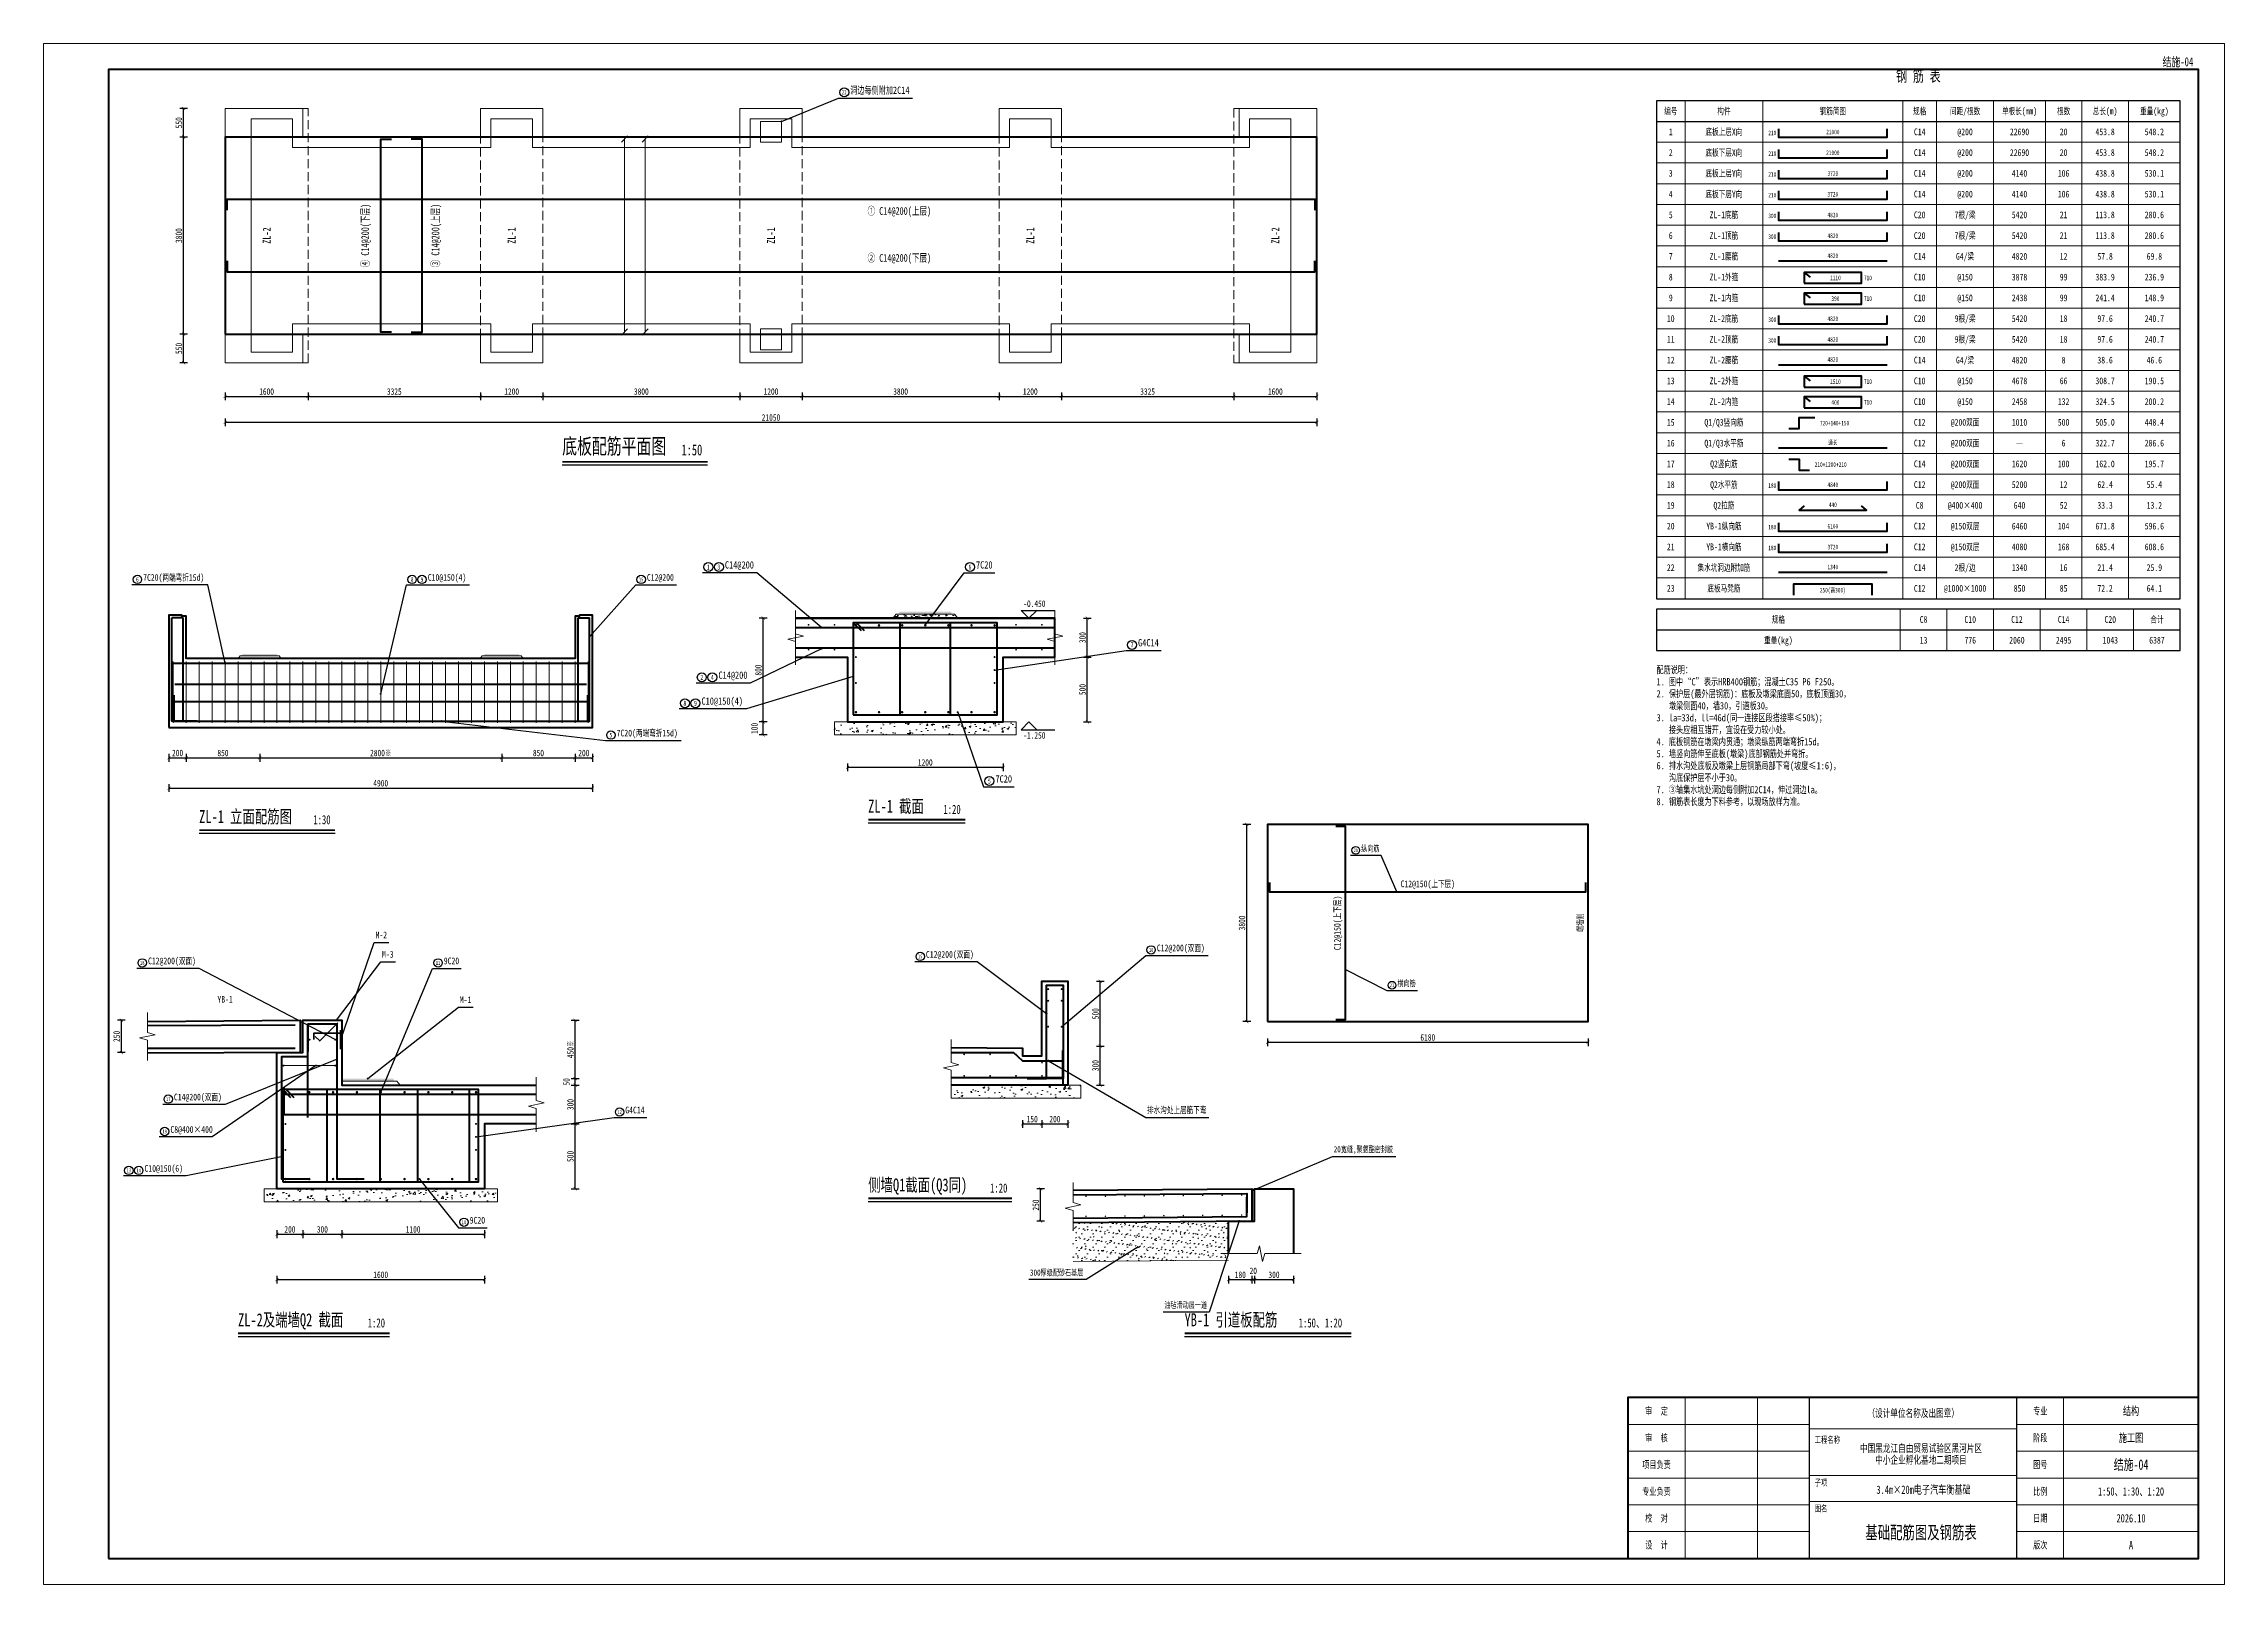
# Model space of a CAD drawing. Header units: millimetres. Extents: x 0 to 42050, y 0 to 29700.
import ezdxf
from ezdxf.enums import TextEntityAlignment as Align

# ---------------------------------------------------------------- set-up
doc = ezdxf.new("R2010")
doc.units = ezdxf.units.MM
doc.header["$LTSCALE"] = 50
doc.linetypes.add('DASH', pattern=[5, 3.5, -1.5])
for name, color, linetype, lineweight in [('S-CONC', 7, 'Continuous', 50), ('S-DIM', 3, 'Continuous', 13), ('S-FRAME', 7, 'Continuous', 90), ('S-HATCH', 8, 'Continuous', 13), ('S-HIDE', 8, 'DASH', 18), ('S-REBAR', 2, 'Continuous', 50), ('S-STEEL', 4, 'Continuous', 35), ('S-SYMB', 7, 'Continuous', 25), ('S-TABLE', 7, 'Continuous', 18), ('S-TEXT', 7, 'Continuous', 18), ('S-THIN', 7, 'Continuous', 18)]:
    doc.layers.add(name, color=color, linetype=linetype, lineweight=lineweight)
doc.styles.add('HZ', font='simfang.ttf', dxfattribs={"width": 0.7})
doc.dimstyles.new('ZJ', dxfattribs={"dimscale": 50, "dimtxt": 2.5, "dimasz": 1.2, "dimexe": 1.5, "dimexo": 1.5, "dimgap": 0.6, "dimtad": 1, "dimdec": 0, "dimtxsty": 'HZ', "dimblk": 'ARCHTICK', "dimcen": 2.5, "dimclrd": 3, "dimclre": 3, "dimclrt": 7, "dimazin": 3, "dimtfac": 1, "dimtmove": 2, "dimatfit": 3})

msp = doc.modelspace()

# ---------------------------------------------------------------- texts
at = {"layer": 'S-TEXT', "style": 'HZ', "width": 0.7}
for s, height, p in [('结施-04', 175, (41450, 29350)), ('210', 90, (33410, 27980)), ('210', 90, (33410, 27580)), ('210', 90, (33410, 27180)), ('210', 90, (33410, 26780)), ('300', 90, (33410, 26380)), ('300', 90, (33410, 25980)), ('300', 90, (33410, 24380)), ('300', 90, (33410, 23980)), ('180', 90, (33410, 21180)), ('180', 90, (33410, 20380)), ('180', 90, (33410, 19980))]:
    msp.add_text(s, height=height, dxfattribs=at).set_placement(p, align=Align.MIDDLE_RIGHT)
for s, height, p in [('钢 筋 表', 225, (36150, 28900)), ('21000', 90, (34500, 27925)), ('21000', 90, (34500, 27525)), ('3720', 90, (34500, 27125)), ('3720', 90, (34500, 26725)), ('4820', 90, (34500, 26325)), ('② C14@200(下层)', 150, (16500, 25450)), ('4820', 90, (34500, 25925)), ('4820', 90, (34500, 25540)), ('4820', 90, (34500, 24325)), ('4820', 90, (34500, 23925)), ('4820', 90, (34500, 23540)), ('通长', 90, (34500, 21940)), ('4840', 90, (34500, 21125)), ('440', 90, (34500, 20740)), ('6100', 90, (34500, 20325)), ('3720', 90, (34500, 19925)), ('1340', 90, (34500, 19540)), ('C12@150(上下层)', 130, (26690, 13400)), ('YB-1', 130, (3500, 11175))]:
    msp.add_text(s, height=height, dxfattribs=at).set_placement(p, align=Align.BOTTOM_CENTER)
for s, height, p in [('22', 81.2, (15436.8, 28760)), ('编号', 130, (31375, 28400)), ('构件', 130, (32400, 28400)), ('钢筋简图', 130, (34500, 28400)), ('规格', 130, (36175, 28400)), ('间距/根数', 130, (37050, 28400)), ('单根长(mm)', 130, (38100, 28400)), ('根数', 130, (38950, 28400)), ('总长(m)', 130, (39750, 28400)), ('重量(kg)', 130, (40700, 28400)), ('1', 130, (31375, 28000)), ('底板上层X向', 130, (32400, 28000)), ('C14', 130, (36175, 28000)), ('@200', 130, (37050, 28000)), ('22690', 130, (38100, 28000)), ('20', 130, (38950, 28000)), ('453.8', 130, (39750, 28000)), ('548.2', 130, (40700, 28000)), ('2', 130, (31375, 27600)), ('底板下层X向', 130, (32400, 27600)), ('C14', 130, (36175, 27600)), ('@200', 130, (37050, 27600)), ('22690', 130, (38100, 27600)), ('20', 130, (38950, 27600)), ('453.8', 130, (39750, 27600)), ('548.2', 130, (40700, 27600)), ('3', 130, (31375, 27200)), ('底板上层Y向', 130, (32400, 27200)), ('C14', 130, (36175, 27200)), ('@200', 130, (37050, 27200)), ('4140', 130, (38100, 27200)), ('106', 130, (38950, 27200)), ('438.8', 130, (39750, 27200)), ('530.1', 130, (40700, 27200)), ('4', 130, (31375, 26800)), ('底板下层Y向', 130, (32400, 26800)), ('C14', 130, (36175, 26800)), ('@200', 130, (37050, 26800)), ('4140', 130, (38100, 26800)), ('106', 130, (38950, 26800)), ('438.8', 130, (39750, 26800)), ('530.1', 130, (40700, 26800)), ('5', 130, (31375, 26400)), ('ZL-1底筋', 130, (32400, 26400)), ('ZL-1顶筋', 130, (32400, 26000)), ('C20', 130, (36175, 26400)), ('7根/梁', 130, (37050, 26400)), ('7根/梁', 130, (37050, 26000)), ('5420', 130, (38100, 26400)), ('21', 130, (38950, 26400)), ('113.8', 130, (39750, 26400)), ('280.6', 130, (40700, 26400)), ('6', 130, (31375, 26000)), ('7', 130, (31375, 25600)), ('ZL-1腰筋', 130, (32400, 25600)), ('C20', 130, (36175, 26000)), ('C14', 130, (36175, 25600)), ('G4/梁', 130, (37050, 25600)), ('4820', 130, (38100, 25600)), ('5420', 130, (38100, 26000)), ('21', 130, (38950, 26000)), ('12', 130, (38950, 25600)), ('113.8', 130, (39750, 26000)), ('57.8', 130, (39750, 25600)), ('280.6', 130, (40700, 26000)), ('69.8', 130, (40700, 25600)), ('8', 130, (31375, 25200)), ('ZL-1外箍', 130, (32400, 25200)), ('C10', 130, (36175, 25200)), ('@150', 130, (37050, 25200)), ('3878', 130, (38100, 25200)), ('99', 130, (38950, 25200)), ('383.9', 130, (39750, 25200)), ('236.9', 130, (40700, 25200)), ('9', 130, (31375, 24800)), ('ZL-1内箍', 130, (32400, 24800)), ('1110', 90, (34550, 25185)), ('390', 90, (34550, 24785)), ('C10', 130, (36175, 24800)), ('@150', 130, (37050, 24800)), ('2438', 130, (38100, 24800)), ('99', 130, (38950, 24800)), ('241.4', 130, (39750, 24800)), ('148.9', 130, (40700, 24800)), ('10', 130, (31375, 24400)), ('ZL-2底筋', 130, (32400, 24400)), ('C20', 130, (36175, 24400)), ('9根/梁', 130, (37050, 24400)), ('5420', 130, (38100, 24400)), ('18', 130, (38950, 24400)), ('97.6', 130, (39750, 24400)), ('240.7', 130, (40700, 24400)), ('11', 130, (31375, 24000)), ('ZL-2顶筋', 130, (32400, 24000)), ('C20', 130, (36175, 24000)), ('9根/梁', 130, (37050, 24000)), ('5420', 130, (38100, 24000)), ('18', 130, (38950, 24000)), ('97.6', 130, (39750, 24000)), ('240.7', 130, (40700, 24000)), ('12', 130, (31375, 23600)), ('ZL-2腰筋', 130, (32400, 23600)), ('C14', 130, (36175, 23600)), ('G4/梁', 130, (37050, 23600)), ('4820', 130, (38100, 23600)), ('8', 130, (38950, 23600)), ('38.6', 130, (39750, 23600)), ('46.6', 130, (40700, 23600)), ('13', 130, (31375, 23200)), ('ZL-2外箍', 130, (32400, 23200)), ('1510', 90, (34550, 23185)), ('C10', 130, (36175, 23200)), ('@150', 130, (37050, 23200)), ('4678', 130, (38100, 23200)), ('66', 130, (38950, 23200)), ('308.7', 130, (39750, 23200)), ('190.5', 130, (40700, 23200)), ('14', 130, (31375, 22800)), ('ZL-2内箍', 130, (32400, 22800)), ('400', 90, (34550, 22785)), ('C10', 130, (36175, 22800)), ('@150', 130, (37050, 22800)), ('2458', 130, (38100, 22800)), ('132', 130, (38950, 22800)), ('324.5', 130, (39750, 22800)), ('200.2', 130, (40700, 22800)), ('15', 130, (31375, 22400)), ('Q1/Q3竖向筋', 130, (32400, 22400)), ('C12', 130, (36175, 22400)), ('@200双面', 130, (37050, 22400)), ('1010', 130, (38100, 22400)), ('500', 130, (38950, 22400)), ('505.0', 130, (39750, 22400)), ('448.4', 130, (40700, 22400)), ('16', 130, (31375, 22000)), ('Q1/Q3水平筋', 130, (32400, 22000)), ('C12', 130, (36175, 22000)), ('@200双面', 130, (37050, 22000)), ('—', 130, (38100, 22000)), ('6', 130, (38950, 22000)), ('322.7', 130, (39750, 22000)), ('286.6', 130, (40700, 22000)), ('17', 130, (31375, 21600)), ('Q2竖向筋', 130, (32400, 21600)), ('C14', 130, (36175, 21600)), ('@200双面', 130, (37050, 21600)), ('1620', 130, (38100, 21600)), ('100', 130, (38950, 21600)), ('162.0', 130, (39750, 21600)), ('195.7', 130, (40700, 21600)), ('18', 130, (31375, 21200)), ('Q2水平筋', 130, (32400, 21200)), ('C12', 130, (36175, 21200)), ('@200双面', 130, (37050, 21200)), ('5200', 130, (38100, 21200)), ('12', 130, (38950, 21200)), ('62.4', 130, (39750, 21200)), ('55.4', 130, (40700, 21200)), ('19', 130, (31375, 20800)), ('Q2拉筋', 130, (32400, 20800)), ('C8', 130, (36175, 20800)), ('@400×400', 130, (37050, 20800)), ('640', 130, (38100, 20800)), ('52', 130, (38950, 20800)), ('33.3', 130, (39750, 20800)), ('13.2', 130, (40700, 20800)), ('20', 130, (31375, 20400)), ('YB-1纵向筋', 130, (32400, 20400)), ('C12', 130, (36175, 20400)), ('@150双层', 130, (37050, 20400)), ('6460', 130, (38100, 20400)), ('104', 130, (38950, 20400)), ('671.8', 130, (39750, 20400)), ('596.6', 130, (40700, 20400)), ('21', 130, (31375, 20000)), ('YB-1横向筋', 130, (32400, 20000)), ('C12', 130, (36175, 20000)), ('@150双层', 130, (37050, 20000)), ('4080', 130, (38100, 20000)), ('168', 130, (38950, 20000)), ('685.4', 130, (39750, 20000)), ('608.6', 130, (40700, 20000)), ('6', 91, (1809.1, 19371.7)), ('8', 91, (7105.6, 19371.7)), ('9', 91, (7296.8, 19371.7)), ('15', 75.4, (11522.3, 19371.7)), ('1', 98, (12816.6, 19610)), ('3', 98, (13020.2, 19610)), ('6', 98, (17861.8, 19610)), ('22', 130, (31375, 19600)), ('集水坑洞边附加筋', 130, (32400, 19600)), ('C14', 130, (36175, 19600)), ('2根/边', 130, (37050, 19600)), ('1340', 130, (38100, 19600)), ('16', 130, (38950, 19600)), ('21.4', 130, (39750, 19600)), ('25.9', 130, (40700, 19600)), ('23', 130, (31375, 19200)), ('底板马凳筋', 130, (32400, 19200)), ('250(高300)', 90, (34500, 19165)), ('C12', 130, (36175, 19200)), ('@1000×1000', 130, (37050, 19200)), ('850', 130, (38100, 19200)), ('85', 130, (38950, 19200)), ('72.2', 130, (39750, 19200)), ('64.1', 130, (40700, 19200)), ('规格', 130, (33450, 18600)), ('C8', 130, (36250, 18600)), ('C10', 130, (37150, 18600)), ('C12', 130, (38050, 18600)), ('C14', 130, (38950, 18600)), ('C20', 130, (39850, 18600)), ('合计', 130, (40750, 18600)), ('7', 98, (20986.8, 18110)), ('重量(kg)', 130, (33450, 18200)), ('13', 130, (36250, 18200)), ('776', 130, (37150, 18200)), ('2060', 130, (38050, 18200)), ('2495', 130, (38950, 18200)), ('1043', 130, (39850, 18200)), ('6387', 130, (40750, 18200)), ('2', 98, (12691.6, 17485)), ('4', 98, (12895.2, 17485)), ('8', 98, (12364.6, 16985)), ('9', 98, (12568.2, 16985)), ('5', 91, (10938.9, 16371.7)), ('5', 98, (18236.8, 15485)), ('20', 69.6, (25300.6, 14150)), ('16', 75.4, (21355.6, 12230)), ('18', 75.4, (1902.4, 11980)), ('11', 75.4, (7605.6, 11980)), ('15', 75.4, (16902.4, 12105)), ('21', 69.6, (25999.4, 11550)), ('17', 75.4, (2402.4, 9355)), ('12', 75.4, (11105.6, 9105)), ('19', 75.4, (2334.4, 8730)), ('13', 75.4, (1643.2, 7980)), ('14', 75.4, (1834.4, 7980)), ('10', 75.4, (8105.6, 6980)), ('审  定', 140, (31100, 3341.7)), ('（设计单位名称及出图章）', 150, (36050, 3300)), ('专业', 140, (38500, 3341.7)), ('结构', 160, (40250, 3341.7)), ('审  核', 140, (31100, 2825)), ('中国黑龙江自由贸易试验区黑河片区', 150, (36200, 2625)), ('阶段', 140, (38500, 2825)), ('施工图', 160, (40250, 2825)), ('项目负责', 140, (31100, 2308.3)), ('中小企业孵化基地二期项目', 150, (36200, 2400)), ('图号', 140, (38500, 2308.3)), ('结施-04', 200, (40250, 2308.3)), ('专业负责', 140, (31100, 1791.7)), ('3.4m×20m电子汽车衡基础', 160, (36250, 1825)), ('比例', 140, (38500, 1791.7)), ('1:50、1:30、1:20', 160, (40250, 1791.7)), ('校  对', 140, (31100, 1275)), ('日期', 140, (38500, 1275)), ('2026.10', 160, (40250, 1275)), ('设  计', 140, (31100, 758.3)), ('基础配筋图及钢筋表', 250, (36200, 1000)), ('版次', 140, (38500, 758.3)), ('A', 160, (40250, 758.3))]:
    msp.add_text(s, height=height, dxfattribs=at).set_placement(p, align=Align.MIDDLE_CENTER)
for s, height, p in [('洞边每侧附加2C14', 140, (15553.6, 28690)), ('底板配筋平面图', 300, (10000, 21700)), ('1:50', 210, (12300, 21700)), ('7C20(两端弯折15d)', 130, (1919.7, 19306.7)), ('C10@150(4)', 130, (7407.4, 19306.7)), ('C12@200', 130, (11632.9, 19306.7)), ('C14@200', 140, (13137, 19540)), ('7C20', 140, (17978.6, 19540)), ('-0.450', 125, (18890, 18805)), ('G4C14', 140, (21103.6, 18040)), ('C14@200', 140, (13012, 17415)), ('C10@150(4)', 140, (12685, 16915)), ('7C20(两端弯折15d)', 130, (11049.5, 16306.7)), ('-1.250', 125, (18890, 16266.2)), ('7C20', 140, (18353.6, 15415)), ('ZL-1 截面', 250, (15900, 14800)), ('ZL-1 立面配筋图', 250, (3000, 14600)), ('1:30', 175, (5200, 14600)), ('1:20', 175, (17350, 14800)), ('纵向筋', 120, (25405, 14090)), ('M-2', 130, (6400, 12415)), ('M-3', 130, (6525, 12040)), ('C12@200(双面)', 130, (17013, 12040)), ('C12@200(双面)', 130, (21466.2, 12165)), ('C12@200(双面)', 130, (2013, 11915)), ('9C20', 130, (7716.2, 11915)), ('横向筋', 120, (26103.8, 11490)), ('M-1', 130, (8025, 11165)), ('C14@200(双面)', 130, (2513, 9290)), ('C8@400×400', 130, (2445, 8665)), ('G4C14', 130, (11216.2, 9040)), ('排水沟处上层筋下弯', 130, (21275, 9040)), ('20宽缝,聚氨酯密封胶', 120, (24875, 8290)), ('C10@150(6)', 130, (1945, 7915)), ('侧墙Q1截面(Q3同)', 250, (15900, 7500)), ('1:20', 175, (18250, 7500)), ('9C20', 130, (8216.2, 6915)), ('300厚级配砂石基层', 120, (19019, 5915)), ('ZL-2及端墙Q2 截面', 250, (3750, 4900)), ('1:20', 175, (6250, 4900)), ('油毡滑动层一道', 120, (21610, 5290)), ('YB-1 引道板配筋', 250, (22000, 4900)), ('1:50、1:20', 175, (24200, 4900))]:
    msp.add_text(s, height=height, dxfattribs=at).set_placement(p, align=Align.BOTTOM_LEFT)
for s, height, p in [('④ C14@200(下层)', 150, (6320, 26000)), ('C12@150(上下层)', 130, (25050, 12750))]:
    msp.add_text(s, height=height, rotation=90, dxfattribs=at).set_placement(p, align=Align.BOTTOM_CENTER)
msp.add_text('③ C14@200(上层)', height=150, rotation=90, dxfattribs=at).set_placement((7480, 26000), align=Align.TOP_CENTER)
msp.add_text('① C14@200(上层)', height=150, dxfattribs=at).set_placement((16500, 26550), align=Align.TOP_CENTER)
for s, height, p in [('ZL-2', 150, (4300, 26000)), ('ZL-1', 150, (9025, 26000)), ('ZL-1', 150, (14025, 26000)), ('ZL-1', 150, (19025, 26000)), ('ZL-2', 150, (23750, 26000)), ('端墙侧', 120, (29630, 12750))]:
    msp.add_text(s, height=height, rotation=90, dxfattribs=at).set_placement(p, align=Align.MIDDLE_CENTER)
for s, p in [('710', (35100, 25185)), ('710', (35100, 24785)), ('710', (35100, 23185)), ('710', (35100, 22785)), ('720+140+150', (34250, 22385)), ('210+1200+210', (34150, 21585))]:
    msp.add_text(s, height=90, dxfattribs=at).set_placement(p, align=Align.MIDDLE_LEFT)
for s, height, p in [('配筋说明：', 140, (31100, 17700)), ('2. 保护层(最外层钢筋)：底板及墩梁底面50，底板顶面30，', 140, (31100, 17238)), ('1. 图中“C”表示HRB400钢筋；混凝土C35 P6 F250。', 140, (31100, 17469)), ('   墩梁侧面40，墙30，引道板30。', 140, (31100, 17007)), ('3. la=33d，ll=46d(同一连接区段搭接率≤50%)；', 140, (31100, 16776)), ('   接头应相互错开，宜设在受力较小处。', 140, (31100, 16545)), ('4. 底板钢筋在墩梁内贯通；墩梁纵筋两端弯折15d。', 140, (31100, 16314)), ('5. 墙竖向筋伸至底板(墩梁)底部钢筋处并弯折。', 140, (31100, 16083)), ('6. 排水沟处底板及墩梁上层钢筋局部下弯(坡度≤1:6)，', 140, (31100, 15852)), ('   沟底保护层不小于30。', 140, (31100, 15621)), ('8. 钢筋表长度为下料参考，以现场放样为准。', 140, (31100, 15159)), ('7. ③轴集水坑处洞边每侧附加2C14，伸过洞边la。', 140, (31100, 15390)), ('工程名称', 125, (34150, 2850)), ('子项', 125, (34150, 2025)), ('图名', 125, (34150, 1525))]:
    msp.add_text(s, height=height, dxfattribs=at).set_placement(p, align=Align.TOP_LEFT)

# ---------------------------------------------------------------- blocks, each defined once
blk = doc.blocks.new('_ARCHTICK')
at = {"color": 0, "linetype": 'BYBLOCK', "const_width": 0.15}
blk.add_lwpolyline([(-0.5, -0.5), (0.5, 0.5)], dxfattribs=at)

# ---------------------------------------------------------------- dimensions: what is measured, and where the dimension line sits
at = {"layer": 'S-DIM'}
for base, p1, p2 in [((2700, 27900), (2850, 27900), (2850, 28450)), ((2700, 24100), (2850, 24100), (2850, 27900)), ((2700, 23550), (2850, 23550), (2850, 24100)), ((23200, 10850), (23350, 10850), (23350, 14650))]:
    msp.add_linear_dim(base=base, p1=p1, p2=p2, angle=90, dimstyle='ZJ', dxfattribs=at).render()
for base, p1, p2 in [((3500, 22900), (3500, 23050), (5100, 23050)), ((5100, 22900), (5100, 23050), (8425, 23050)), ((8425, 22900), (8425, 23050), (9625, 23050)), ((9625, 22900), (9625, 23050), (13425, 23050)), ((13425, 22900), (13425, 23050), (14625, 23050)), ((14625, 22900), (14625, 23050), (18425, 23050)), ((18425, 22900), (18425, 23050), (19625, 23050)), ((19625, 22900), (19625, 23050), (22950, 23050)), ((22950, 22900), (22950, 23050), (24550, 23050)), ((3500, 22400), (3500, 22550), (24550, 22550)), ((23600, 10450), (23600, 10600), (29780, 10600))]:
    msp.add_linear_dim(base=base, p1=p1, p2=p2, dimstyle='ZJ', dxfattribs=at).render()
for base, p1, p2 in [((13875, 16625), (14025, 16625), (14025, 18625)), ((20125, 17875), (19975, 17875), (19975, 18625)), ((20125, 16625), (19975, 16625), (19975, 17875)), ((13875, 16375), (14025, 16375), (14025, 16625)), ((20375, 10375), (20225, 10375), (20225, 11625)), ((1500, 10250), (1650, 10250), (1650, 10875)), ((20375, 9625), (20225, 9625), (20225, 10375)), ((10250, 9625), (10100, 9625), (10100, 9750)), ((10250, 8875), (10100, 8875), (10100, 9625)), ((10250, 7625), (10100, 7625), (10100, 8875))]:
    msp.add_linear_dim(base=base, p1=p1, p2=p2, angle=90, dimstyle='ZJ', override={"dimlfac": 0.4}, dxfattribs=at).render()
for base, p1, p2, override in [((2416.7, 15933.3), (2416.7, 16083.3), (2750, 16083.3), {"dimlfac": 0.6}), ((2750, 15933.3), (2750, 16083.3), (4166.7, 16083.3), {"dimlfac": 0.6}), ((8833.3, 15933.3), (8833.3, 16083.3), (10250, 16083.3), {"dimlfac": 0.6}), ((10250, 15933.3), (10250, 16083.3), (10583.3, 16083.3), {"dimlfac": 0.6}), ((2416.7, 15350), (2416.7, 15500), (10583.3, 15500), {"dimlfac": 0.6}), ((18875, 8875), (18875, 9025), (19250, 9025), {"dimlfac": 0.4}), ((19250, 8875), (19250, 9025), (19750, 9025), {"dimlfac": 0.4}), ((4500, 6750), (4500, 6900), (5000, 6900), {"dimlfac": 0.4}), ((5000, 6750), (5000, 6900), (5750, 6900), {"dimlfac": 0.4}), ((5750, 6750), (5750, 6900), (8500, 6900), {"dimlfac": 0.4}), ((4500, 5875), (4500, 6025), (8500, 6025), {"dimlfac": 0.4})]:
    msp.add_linear_dim(base=base, p1=p1, p2=p2, dimstyle='ZJ', override=override, dxfattribs=at).render()
for base, p1, p2, text, override in [((4166.7, 15933.3), (4166.7, 16083.3), (8833.3, 16083.3), '2800※', {"dimlfac": 0.6}), ((15500, 15750), (15500, 15900), (18500, 15900), '1200', {"dimlfac": 0.4}), ((22850, 5875), (22850, 6025), (23300, 6025), '180', {"dimlfac": 0.4}), ((23300, 5875), (23300, 6025), (23350, 6025), '20', {"dimlfac": 0.4}), ((23350, 5875), (23350, 6025), (24100, 6025), '300', {"dimlfac": 0.4})]:
    msp.add_linear_dim(base=base, p1=p1, p2=p2, text=text, dimstyle='ZJ', override=override, dxfattribs=at).render()
for base, p1, p2, text in [((10250, 9750), (10100, 9750), (10100, 10875), '450※'), ((19225, 7000), (19375, 7000), (19375, 7625), '250')]:
    msp.add_linear_dim(base=base, p1=p1, p2=p2, angle=90, text=text, dimstyle='ZJ', override={"dimlfac": 0.4}, dxfattribs=at).render()

# ---------------------------------------------------------------- hatches: boundary and pattern name
at = {"layer": 'S-HATCH'}
h = msp.add_hatch(dxfattribs=at)
h.set_pattern_fill('AR-SAND', color=256, scale=2)
h.paths.add_polyline_path([(16375, 18625), (17625, 18625), (17562.5, 18700), (16437.5, 18700)])
h = msp.add_hatch(dxfattribs=at)
h.set_pattern_fill('AR-CONC', color=256, scale=2)
h.paths.add_polyline_path([(15250, 16375), (18750, 16375), (18750, 16625), (15250, 16625)])
h = msp.add_hatch(dxfattribs=at)
h.set_pattern_fill('AR-CONC', color=256, scale=2)
h.paths.add_polyline_path([(17500, 9375), (20000, 9375), (20000, 9625), (17500, 9625)])
h = msp.add_hatch(dxfattribs=at)
h.set_pattern_fill('AR-CONC', color=256, scale=2)
h.paths.add_polyline_path([(4250, 7375), (8750, 7375), (8750, 7625), (4250, 7625)])
h = msp.add_hatch(dxfattribs=at)
h.set_pattern_fill('ZJ-GRAVEL', color=256, scale=50)
h.set_pattern_definition([(0, (0, 0), (110, 130), [0, -220]), (0, (55, 65), (110, 130), [0, -220]), (35, (30, 20), (145, 170), [27.5, -250]), (125, (115, 105), (155, 185), [22.5, -300])])
h.paths.add_polyline_path([(19850, 6222.1), (22850, 6250), (22850, 7000), (19850, 6972.1)])
at = {"layer": 'S-REBAR'}
h = msp.add_hatch(color=256, dxfattribs=at)
h.dxf.hatch_style = 1
edge = h.paths.add_edge_path()
edge.add_arc((14750, 18497.5), 17.5, 0, 360)
h = msp.add_hatch(color=256, dxfattribs=at)
h.dxf.hatch_style = 1
edge = h.paths.add_edge_path()
edge.add_arc((15250, 18497.5), 17.5, 0, 360)
h = msp.add_hatch(color=256, dxfattribs=at)
h.dxf.hatch_style = 1
edge = h.paths.add_edge_path()
edge.add_arc((15662.5, 18487.5), 25, 0, 360)
h = msp.add_hatch(color=256, dxfattribs=at)
h.dxf.hatch_style = 1
edge = h.paths.add_edge_path()
edge.add_arc((16108.3, 18487.5), 25, 0, 360)
h = msp.add_hatch(color=256, dxfattribs=at)
h.dxf.hatch_style = 1
edge = h.paths.add_edge_path()
edge.add_arc((16554.2, 18487.5), 25, 0, 360)
h = msp.add_hatch(color=256, dxfattribs=at)
h.dxf.hatch_style = 1
edge = h.paths.add_edge_path()
edge.add_arc((17000, 18487.5), 25, 0, 360)
h = msp.add_hatch(color=256, dxfattribs=at)
h.dxf.hatch_style = 1
edge = h.paths.add_edge_path()
edge.add_arc((17445.8, 18487.5), 25, 0, 360)
h = msp.add_hatch(color=256, dxfattribs=at)
h.dxf.hatch_style = 1
edge = h.paths.add_edge_path()
edge.add_arc((17891.7, 18487.5), 25, 0, 360)
h = msp.add_hatch(color=256, dxfattribs=at)
h.dxf.hatch_style = 1
edge = h.paths.add_edge_path()
edge.add_arc((18337.5, 18487.5), 25, 0, 360)
h = msp.add_hatch(color=256, dxfattribs=at)
h.dxf.hatch_style = 1
edge = h.paths.add_edge_path()
edge.add_arc((18750, 18497.5), 17.5, 0, 360)
h = msp.add_hatch(color=256, dxfattribs=at)
h.dxf.hatch_style = 1
edge = h.paths.add_edge_path()
edge.add_arc((19250, 18497.5), 17.5, 0, 360)
h = msp.add_hatch(color=256, dxfattribs=at)
h.dxf.hatch_style = 1
edge = h.paths.add_edge_path()
edge.add_arc((14750, 18017.5), 17.5, 0, 360)
h = msp.add_hatch(color=256, dxfattribs=at)
h.dxf.hatch_style = 1
edge = h.paths.add_edge_path()
edge.add_arc((15250, 18017.5), 17.5, 0, 360)
h = msp.add_hatch(color=256, dxfattribs=at)
h.dxf.hatch_style = 1
edge = h.paths.add_edge_path()
edge.add_arc((15662.5, 17875), 20, 0, 360)
h = msp.add_hatch(color=256, dxfattribs=at)
h.dxf.hatch_style = 1
edge = h.paths.add_edge_path()
edge.add_arc((18337.5, 17875), 20, 0, 360)
h = msp.add_hatch(color=256, dxfattribs=at)
h.dxf.hatch_style = 1
edge = h.paths.add_edge_path()
edge.add_arc((18750, 18017.5), 17.5, 0, 360)
h = msp.add_hatch(color=256, dxfattribs=at)
h.dxf.hatch_style = 1
edge = h.paths.add_edge_path()
edge.add_arc((19250, 18017.5), 17.5, 0, 360)
h = msp.add_hatch(color=256, dxfattribs=at)
h.dxf.hatch_style = 1
edge = h.paths.add_edge_path()
edge.add_arc((15662.5, 17375), 20, 0, 360)
h = msp.add_hatch(color=256, dxfattribs=at)
h.dxf.hatch_style = 1
edge = h.paths.add_edge_path()
edge.add_arc((18337.5, 17375), 20, 0, 360)
h = msp.add_hatch(color=256, dxfattribs=at)
h.dxf.hatch_style = 1
edge = h.paths.add_edge_path()
edge.add_arc((15662.5, 16812.5), 25, 0, 360)
h = msp.add_hatch(color=256, dxfattribs=at)
h.dxf.hatch_style = 1
edge = h.paths.add_edge_path()
edge.add_arc((16108.3, 16812.5), 25, 0, 360)
h = msp.add_hatch(color=256, dxfattribs=at)
h.dxf.hatch_style = 1
edge = h.paths.add_edge_path()
edge.add_arc((16554.2, 16812.5), 25, 0, 360)
h = msp.add_hatch(color=256, dxfattribs=at)
h.dxf.hatch_style = 1
edge = h.paths.add_edge_path()
edge.add_arc((17000, 16812.5), 25, 0, 360)
h = msp.add_hatch(color=256, dxfattribs=at)
h.dxf.hatch_style = 1
edge = h.paths.add_edge_path()
edge.add_arc((17445.8, 16812.5), 25, 0, 360)
h = msp.add_hatch(color=256, dxfattribs=at)
h.dxf.hatch_style = 1
edge = h.paths.add_edge_path()
edge.add_arc((17891.7, 16812.5), 25, 0, 360)
h = msp.add_hatch(color=256, dxfattribs=at)
h.dxf.hatch_style = 1
edge = h.paths.add_edge_path()
edge.add_arc((18337.5, 16812.5), 25, 0, 360)
h = msp.add_hatch(color=256, dxfattribs=at)
h.dxf.hatch_style = 1
edge = h.paths.add_edge_path()
edge.add_arc((19370, 11475), 20, 0, 360)
h = msp.add_hatch(color=256, dxfattribs=at)
h.dxf.hatch_style = 1
edge = h.paths.add_edge_path()
edge.add_arc((19630, 11475), 20, 0, 360)
h = msp.add_hatch(color=256, dxfattribs=at)
h.dxf.hatch_style = 1
edge = h.paths.add_edge_path()
edge.add_arc((19370, 11250), 20, 0, 360)
h = msp.add_hatch(color=256, dxfattribs=at)
h.dxf.hatch_style = 1
edge = h.paths.add_edge_path()
edge.add_arc((19630, 11250), 20, 0, 360)
h = msp.add_hatch(color=256, dxfattribs=at)
h.dxf.hatch_style = 1
edge = h.paths.add_edge_path()
edge.add_arc((5127.5, 10500), 20, 0, 360)
h = msp.add_hatch(color=256, dxfattribs=at)
h.dxf.hatch_style = 1
edge = h.paths.add_edge_path()
edge.add_arc((5622.5, 10500), 20, 0, 360)
h = msp.add_hatch(color=256, dxfattribs=at)
h.dxf.hatch_style = 1
edge = h.paths.add_edge_path()
edge.add_arc((19370, 10750), 20, 0, 360)
h = msp.add_hatch(color=256, dxfattribs=at)
h.dxf.hatch_style = 1
edge = h.paths.add_edge_path()
edge.add_arc((19630, 10750), 20, 0, 360)
h = msp.add_hatch(color=256, dxfattribs=at)
h.dxf.hatch_style = 1
edge = h.paths.add_edge_path()
edge.add_arc((17750, 10216.2), 17.5, 0, 360)
h = msp.add_hatch(color=256, dxfattribs=at)
h.dxf.hatch_style = 1
edge = h.paths.add_edge_path()
edge.add_arc((18250, 10216.2), 17.5, 0, 360)
h = msp.add_hatch(color=256, dxfattribs=at)
h.dxf.hatch_style = 1
edge = h.paths.add_edge_path()
edge.add_arc((18750, 10216.2), 17.5, 0, 360)
h = msp.add_hatch(color=256, dxfattribs=at)
h.dxf.hatch_style = 1
edge = h.paths.add_edge_path()
edge.add_arc((4627.5, 10000), 20, 0, 360)
h = msp.add_hatch(color=256, dxfattribs=at)
h.dxf.hatch_style = 1
edge = h.paths.add_edge_path()
edge.add_arc((5622.5, 10000), 20, 0, 360)
h = msp.add_hatch(color=256, dxfattribs=at)
h.dxf.hatch_style = 1
edge = h.paths.add_edge_path()
edge.add_arc((17750, 9802.5), 17.5, 0, 360)
h = msp.add_hatch(color=256, dxfattribs=at)
h.dxf.hatch_style = 1
edge = h.paths.add_edge_path()
edge.add_arc((18250, 9802.5), 17.5, 0, 360)
h = msp.add_hatch(color=256, dxfattribs=at)
h.dxf.hatch_style = 1
edge = h.paths.add_edge_path()
edge.add_arc((18750, 9802.5), 17.5, 0, 360)
h = msp.add_hatch(color=256, dxfattribs=at)
h.dxf.hatch_style = 1
edge = h.paths.add_edge_path()
edge.add_arc((19250, 10060), 17.5, 0, 360)
h = msp.add_hatch(color=256, dxfattribs=at)
h.dxf.hatch_style = 1
edge = h.paths.add_edge_path()
edge.add_arc((19250, 9802.5), 17.5, 0, 360)
h = msp.add_hatch(color=256, dxfattribs=at)
h.dxf.hatch_style = 1
edge = h.paths.add_edge_path()
edge.add_arc((4662.5, 9487.5), 25, 0, 360)
h = msp.add_hatch(color=256, dxfattribs=at)
h.dxf.hatch_style = 1
edge = h.paths.add_edge_path()
edge.add_arc((5121.9, 9487.5), 25, 0, 360)
h = msp.add_hatch(color=256, dxfattribs=at)
h.dxf.hatch_style = 1
edge = h.paths.add_edge_path()
edge.add_arc((5581.2, 9487.5), 25, 0, 360)
h = msp.add_hatch(color=256, dxfattribs=at)
h.dxf.hatch_style = 1
edge = h.paths.add_edge_path()
edge.add_arc((6040.6, 9487.5), 25, 0, 360)
h = msp.add_hatch(color=256, dxfattribs=at)
h.dxf.hatch_style = 1
edge = h.paths.add_edge_path()
edge.add_arc((6500, 9487.5), 25, 0, 360)
h = msp.add_hatch(color=256, dxfattribs=at)
h.dxf.hatch_style = 1
edge = h.paths.add_edge_path()
edge.add_arc((6959.4, 9487.5), 25, 0, 360)
h = msp.add_hatch(color=256, dxfattribs=at)
h.dxf.hatch_style = 1
edge = h.paths.add_edge_path()
edge.add_arc((7418.8, 9487.5), 25, 0, 360)
h = msp.add_hatch(color=256, dxfattribs=at)
h.dxf.hatch_style = 1
edge = h.paths.add_edge_path()
edge.add_arc((7878.1, 9487.5), 25, 0, 360)
h = msp.add_hatch(color=256, dxfattribs=at)
h.dxf.hatch_style = 1
edge = h.paths.add_edge_path()
edge.add_arc((8337.5, 9487.5), 25, 0, 360)
h = msp.add_hatch(color=256, dxfattribs=at)
h.dxf.hatch_style = 1
edge = h.paths.add_edge_path()
edge.add_arc((4662.5, 8875), 20, 0, 360)
h = msp.add_hatch(color=256, dxfattribs=at)
h.dxf.hatch_style = 1
edge = h.paths.add_edge_path()
edge.add_arc((8337.5, 8875), 20, 0, 360)
h = msp.add_hatch(color=256, dxfattribs=at)
h.dxf.hatch_style = 1
edge = h.paths.add_edge_path()
edge.add_arc((4662.5, 8375), 20, 0, 360)
h = msp.add_hatch(color=256, dxfattribs=at)
h.dxf.hatch_style = 1
edge = h.paths.add_edge_path()
edge.add_arc((8337.5, 8375), 20, 0, 360)
h = msp.add_hatch(color=256, dxfattribs=at)
h.dxf.hatch_style = 1
edge = h.paths.add_edge_path()
edge.add_arc((4662.5, 7812.5), 25, 0, 360)
h = msp.add_hatch(color=256, dxfattribs=at)
h.dxf.hatch_style = 1
edge = h.paths.add_edge_path()
edge.add_arc((5121.9, 7812.5), 25, 0, 360)
h = msp.add_hatch(color=256, dxfattribs=at)
h.dxf.hatch_style = 1
edge = h.paths.add_edge_path()
edge.add_arc((5581.2, 7812.5), 25, 0, 360)
h = msp.add_hatch(color=256, dxfattribs=at)
h.dxf.hatch_style = 1
edge = h.paths.add_edge_path()
edge.add_arc((6040.6, 7812.5), 25, 0, 360)
h = msp.add_hatch(color=256, dxfattribs=at)
h.dxf.hatch_style = 1
edge = h.paths.add_edge_path()
edge.add_arc((6500, 7812.5), 25, 0, 360)
h = msp.add_hatch(color=256, dxfattribs=at)
h.dxf.hatch_style = 1
edge = h.paths.add_edge_path()
edge.add_arc((6959.4, 7812.5), 25, 0, 360)
h = msp.add_hatch(color=256, dxfattribs=at)
h.dxf.hatch_style = 1
edge = h.paths.add_edge_path()
edge.add_arc((7418.8, 7812.5), 25, 0, 360)
h = msp.add_hatch(color=256, dxfattribs=at)
h.dxf.hatch_style = 1
edge = h.paths.add_edge_path()
edge.add_arc((7878.1, 7812.5), 25, 0, 360)
h = msp.add_hatch(color=256, dxfattribs=at)
h.dxf.hatch_style = 1
edge = h.paths.add_edge_path()
edge.add_arc((8337.5, 7812.5), 25, 0, 360)
h = msp.add_hatch(color=256, dxfattribs=at)
h.dxf.hatch_style = 1
edge = h.paths.add_edge_path()
edge.add_arc((20100, 7479.1), 15, 0, 360)
h = msp.add_hatch(color=256, dxfattribs=at)
h.dxf.hatch_style = 1
edge = h.paths.add_edge_path()
edge.add_arc((20475, 7482.1), 15, 0, 360)
h = msp.add_hatch(color=256, dxfattribs=at)
h.dxf.hatch_style = 1
edge = h.paths.add_edge_path()
edge.add_arc((20850, 7485.2), 15, 0, 360)
h = msp.add_hatch(color=256, dxfattribs=at)
h.dxf.hatch_style = 1
edge = h.paths.add_edge_path()
edge.add_arc((21225, 7488.2), 15, 0, 360)
h = msp.add_hatch(color=256, dxfattribs=at)
h.dxf.hatch_style = 1
edge = h.paths.add_edge_path()
edge.add_arc((21600, 7491.2), 15, 0, 360)
h = msp.add_hatch(color=256, dxfattribs=at)
h.dxf.hatch_style = 1
edge = h.paths.add_edge_path()
edge.add_arc((21975, 7494.3), 15, 0, 360)
h = msp.add_hatch(color=256, dxfattribs=at)
h.dxf.hatch_style = 1
edge = h.paths.add_edge_path()
edge.add_arc((22350, 7497.3), 15, 0, 360)
h = msp.add_hatch(color=256, dxfattribs=at)
h.dxf.hatch_style = 1
edge = h.paths.add_edge_path()
edge.add_arc((22725, 7500.3), 15, 0, 360)
h = msp.add_hatch(color=256, dxfattribs=at)
h.dxf.hatch_style = 1
edge = h.paths.add_edge_path()
edge.add_arc((23100, 7503.4), 15, 0, 360)
h = msp.add_hatch(color=256, dxfattribs=at)
h.dxf.hatch_style = 1
edge = h.paths.add_edge_path()
edge.add_arc((20100, 7094.1), 15, 0, 360)
h = msp.add_hatch(color=256, dxfattribs=at)
h.dxf.hatch_style = 1
edge = h.paths.add_edge_path()
edge.add_arc((20475, 7097.1), 15, 0, 360)
h = msp.add_hatch(color=256, dxfattribs=at)
h.dxf.hatch_style = 1
edge = h.paths.add_edge_path()
edge.add_arc((20850, 7100.2), 15, 0, 360)
h = msp.add_hatch(color=256, dxfattribs=at)
h.dxf.hatch_style = 1
edge = h.paths.add_edge_path()
edge.add_arc((21225, 7103.2), 15, 0, 360)
h = msp.add_hatch(color=256, dxfattribs=at)
h.dxf.hatch_style = 1
edge = h.paths.add_edge_path()
edge.add_arc((21600, 7106.2), 15, 0, 360)
h = msp.add_hatch(color=256, dxfattribs=at)
h.dxf.hatch_style = 1
edge = h.paths.add_edge_path()
edge.add_arc((21975, 7109.3), 15, 0, 360)
h = msp.add_hatch(color=256, dxfattribs=at)
h.dxf.hatch_style = 1
edge = h.paths.add_edge_path()
edge.add_arc((22350, 7112.3), 15, 0, 360)
h = msp.add_hatch(color=256, dxfattribs=at)
h.dxf.hatch_style = 1
edge = h.paths.add_edge_path()
edge.add_arc((22725, 7115.3), 15, 0, 360)
h = msp.add_hatch(color=256, dxfattribs=at)
h.dxf.hatch_style = 1
edge = h.paths.add_edge_path()
edge.add_arc((23100, 7118.4), 15, 0, 360)
at = {"layer": 'S-STEEL'}
h = msp.add_hatch(color=256, dxfattribs=at)
h.dxf.hatch_style = 1
h.paths.add_polyline_path([(16500, 18700), (17500, 18700), (17500, 18750), (16500, 18750)])
h = msp.add_hatch(color=256, dxfattribs=at)
h.dxf.hatch_style = 1
h.paths.add_polyline_path([(3833.3, 17900), (4500, 17900), (4500, 17933.3), (3833.3, 17933.3)])
h = msp.add_hatch(color=256, dxfattribs=at)
h.dxf.hatch_style = 1
h.paths.add_polyline_path([(8500, 17900), (9166.7, 17900), (9166.7, 17933.3), (8500, 17933.3)])
h = msp.add_hatch(color=256, dxfattribs=at)
h.dxf.hatch_style = 1
h.paths.add_polyline_path([(5710, 10312.5), (5750, 10312.5), (5750, 10687.5), (5710, 10687.5)])
h = msp.add_hatch(color=256, dxfattribs=at)
h.dxf.hatch_style = 1
h.paths.add_polyline_path([(5750, 9700), (6750, 9700), (6750, 9750), (5750, 9750)])
at = {"layer": 'S-SYMB'}
h = msp.add_hatch(color=256, dxfattribs=at)
h.dxf.hatch_style = 1
edge = h.paths.add_edge_path()
edge.add_arc((14225, 28200), 20, 0, 360)
h = msp.add_hatch(color=256, dxfattribs=at)
h.dxf.hatch_style = 1
edge = h.paths.add_edge_path()
edge.add_arc((17000, 18487.5), 20, 0, 360)
h = msp.add_hatch(color=256, dxfattribs=at)
h.dxf.hatch_style = 1
edge = h.paths.add_edge_path()
edge.add_arc((10525, 18266.7), 20, 0, 360)
h = msp.add_hatch(color=256, dxfattribs=at)
h.dxf.hatch_style = 1
edge = h.paths.add_edge_path()
edge.add_arc((15000, 18445), 20, 0, 360)
h = msp.add_hatch(color=256, dxfattribs=at)
h.dxf.hatch_style = 1
edge = h.paths.add_edge_path()
edge.add_arc((3500, 17758.3), 20, 0, 360)
h = msp.add_hatch(color=256, dxfattribs=at)
h.dxf.hatch_style = 1
edge = h.paths.add_edge_path()
edge.add_arc((15000, 18035), 20, 0, 360)
h = msp.add_hatch(color=256, dxfattribs=at)
h.dxf.hatch_style = 1
edge = h.paths.add_edge_path()
edge.add_arc((15612.5, 17500), 20, 0, 360)
h = msp.add_hatch(color=256, dxfattribs=at)
h.dxf.hatch_style = 1
edge = h.paths.add_edge_path()
edge.add_arc((18337.5, 17625), 20, 0, 360)
h = msp.add_hatch(color=256, dxfattribs=at)
h.dxf.hatch_style = 1
edge = h.paths.add_edge_path()
edge.add_arc((6500, 17166.7), 20, 0, 360)
h = msp.add_hatch(color=256, dxfattribs=at)
h.dxf.hatch_style = 1
edge = h.paths.add_edge_path()
edge.add_arc((17625, 16812.5), 20, 0, 360)
h = msp.add_hatch(color=256, dxfattribs=at)
h.dxf.hatch_style = 1
edge = h.paths.add_edge_path()
edge.add_arc((7666.7, 16641.7), 20, 0, 360)
h = msp.add_hatch(color=256, dxfattribs=at)
h.dxf.hatch_style = 1
edge = h.paths.add_edge_path()
edge.add_arc((26090, 13350), 20, 0, 360)
h = msp.add_hatch(color=256, dxfattribs=at)
h.dxf.hatch_style = 1
edge = h.paths.add_edge_path()
edge.add_arc((25100, 11850), 20, 0, 360)
h = msp.add_hatch(color=256, dxfattribs=at)
h.dxf.hatch_style = 1
edge = h.paths.add_edge_path()
edge.add_arc((19340, 11000), 20, 0, 360)
h = msp.add_hatch(color=256, dxfattribs=at)
h.dxf.hatch_style = 1
edge = h.paths.add_edge_path()
edge.add_arc((5622.5, 10500), 20, 0, 360)
h = msp.add_hatch(color=256, dxfattribs=at)
h.dxf.hatch_style = 1
edge = h.paths.add_edge_path()
edge.add_arc((5650, 10875), 20, 0, 360)
h = msp.add_hatch(color=256, dxfattribs=at)
h.dxf.hatch_style = 1
edge = h.paths.add_edge_path()
edge.add_arc((5730, 10500), 20, 0, 360)
h = msp.add_hatch(color=256, dxfattribs=at)
h.dxf.hatch_style = 1
edge = h.paths.add_edge_path()
edge.add_arc((19630, 10750), 20, 0, 360)
h = msp.add_hatch(color=256, dxfattribs=at)
h.dxf.hatch_style = 1
edge = h.paths.add_edge_path()
edge.add_arc((5657.5, 10125), 20, 0, 360)
h = msp.add_hatch(color=256, dxfattribs=at)
h.dxf.hatch_style = 1
edge = h.paths.add_edge_path()
edge.add_arc((19375, 10095), 20, 0, 360)
h = msp.add_hatch(color=256, dxfattribs=at)
h.dxf.hatch_style = 1
edge = h.paths.add_edge_path()
edge.add_arc((5250, 10000), 20, 0, 360)
h = msp.add_hatch(color=256, dxfattribs=at)
h.dxf.hatch_style = 1
edge = h.paths.add_edge_path()
edge.add_arc((6250, 9750), 20, 0, 360)
h = msp.add_hatch(color=256, dxfattribs=at)
h.dxf.hatch_style = 1
edge = h.paths.add_edge_path()
edge.add_arc((6500, 9487.5), 20, 0, 360)
h = msp.add_hatch(color=256, dxfattribs=at)
h.dxf.hatch_style = 1
edge = h.paths.add_edge_path()
edge.add_arc((8337.5, 8625), 20, 0, 360)
h = msp.add_hatch(color=256, dxfattribs=at)
h.dxf.hatch_style = 1
edge = h.paths.add_edge_path()
edge.add_arc((4612.5, 8250), 20, 0, 360)
h = msp.add_hatch(color=256, dxfattribs=at)
h.dxf.hatch_style = 1
edge = h.paths.add_edge_path()
edge.add_arc((7250, 7812.5), 20, 0, 360)
h = msp.add_hatch(color=256, dxfattribs=at)
h.dxf.hatch_style = 1
edge = h.paths.add_edge_path()
edge.add_arc((23325, 7600), 20, 0, 360)
h = msp.add_hatch(color=256, dxfattribs=at)
h.dxf.hatch_style = 1
edge = h.paths.add_edge_path()
edge.add_arc((23050, 7005), 20, 0, 360)
h = msp.add_hatch(color=256, dxfattribs=at)
h.dxf.hatch_style = 1
edge = h.paths.add_edge_path()
edge.add_arc((21100, 6500), 20, 0, 360)

# ---------------------------------------------------------------- linework, layer by layer
at = {"layer": 'S-CONC'}
msp.add_line((14500, 18625), (19500, 18625), dxfattribs=at)
for points in [[(3500, 24100), (24550, 24100), (24550, 27900), (3500, 27900)], [(2416.7, 16516.7), (10583.3, 16516.7), (10583.3, 18683.3), (10333.3, 18683.3), (10333.3, 18666.7), (10250, 18666.7), (10250, 17850), (2750, 17850), (2750, 18666.7), (2666.7, 18666.7), (2666.7, 18683.3), (2416.7, 18683.3)], [(23600, 10850), (29780, 10850), (29780, 14650), (23600, 14650)]]:
    msp.add_lwpolyline(points, close=True, dxfattribs=at)
for points in [[(14500, 17875), (15500, 17875), (15500, 16625), (18500, 16625), (18500, 17875), (19500, 17875), (19500, 18625), (14500, 18625)], [(17500, 10350), (18875, 10336.2), (18875, 10187.5), (19250, 10187.5), (19250, 11625), (19750, 11625), (19750, 9625), (17500, 9625)], [(2000, 10850), (4950, 10875), (4950, 10250), (2000, 10242.5)], [(9500, 8875), (8500, 8875), (8500, 7625), (4500, 7625), (4500, 10250), (5000, 10250), (5000, 10875), (5750, 10875), (5750, 9625), (9500, 9625)], [(19850, 7597.1), (23300, 7625), (23300, 7000), (19850, 6972.1)], [(22850, 6375), (22850, 7000), (23350, 7000), (23350, 7625), (24100, 7625), (24100, 6375)]]:
    msp.add_lwpolyline(points, dxfattribs=at)
at = {"layer": 'S-FRAME'}
for points in [[(1250, 500), (41550, 500), (41550, 29200), (1250, 29200)], [(30550, 500), (41550, 500), (41550, 3600), (30550, 3600)]]:
    msp.add_lwpolyline(points, close=True, dxfattribs=at)
at = {"layer": 'S-HIDE'}
for points in [[(3500, 23550), (5100, 23550), (5100, 28450), (3500, 28450)], [(8425, 23550), (9625, 23550), (9625, 28450), (8425, 28450)], [(13425, 23550), (14625, 23550), (14625, 28450), (13425, 28450)], [(18425, 23550), (19625, 23550), (19625, 28450), (18425, 28450)], [(22950, 23550), (24550, 23550), (24550, 28450), (22950, 28450)]]:
    msp.add_lwpolyline(points, close=True, dxfattribs=at)
at = {"layer": 'S-REBAR'}
for p, q in [((33450, 25510), (35550, 25510)), ((33950, 25290), (34060, 25200)), ((33950, 24890), (34060, 24800)), ((33450, 23510), (35550, 23510)), ((33950, 23290), (34060, 23200)), ((33950, 22890), (34060, 22800)), ((33450, 21910), (35550, 21910)), ((33450, 19510), (35550, 19510)), ((2691.7, 18633.3), (2475, 18633.3)), ((10308.3, 18633.3), (10525, 18633.3)), ((15612.5, 18537.5), (15762.5, 18387.5)), ((15675, 18537.5), (15825, 18387.5)), ((14500, 18445), (19500, 18445)), ((14500, 18052.5), (19500, 18052.5)), ((2533.3, 17350), (10466.7, 17350)), ((2533.3, 17016.7), (10466.7, 17016.7)), ((2000, 10775), (4850, 10787.5)), ((2000, 10337.5), (4850, 10337.5)), ((4612.5, 9537.5), (4762.5, 9387.5)), ((4675, 9537.5), (4825, 9387.5))]:
    msp.add_line(p, q, dxfattribs=at)
for points in [[(6710, 24140), (6500, 24140), (6500, 27860), (6710, 27860)], [(7090, 24140), (7300, 24140), (7300, 27860), (7090, 27860)], [(33450, 28060), (33450, 27900), (35550, 27900), (35550, 28060)], [(33450, 27660), (33450, 27500), (35550, 27500), (35550, 27660)], [(33450, 27260), (33450, 27100), (35550, 27100), (35550, 27260)], [(3540, 26490), (3540, 26700), (24510, 26700), (24510, 26490)], [(33450, 26860), (33450, 26700), (35550, 26700), (35550, 26860)], [(33450, 26460), (33450, 26300), (35550, 26300), (35550, 26460)], [(33450, 26060), (33450, 25900), (35550, 25900), (35550, 26060)], [(3540, 25510), (3540, 25300), (24510, 25300), (24510, 25510)], [(33450, 24460), (33450, 24300), (35550, 24300), (35550, 24460)], [(33450, 24060), (33450, 23900), (35550, 23900), (35550, 24060)], [(33650, 22280), (33850, 22280), (33850, 22490), (34150, 22490)], [(33650, 21690), (33850, 21690), (33850, 21480), (34050, 21480)], [(33450, 21260), (33450, 21100), (35550, 21100), (35550, 21260)], [(33950, 20790), (33850, 20710), (35150, 20710), (35050, 20790)], [(33450, 20460), (33450, 20300), (35550, 20300), (35550, 20460)], [(33450, 20060), (33450, 19900), (35550, 19900), (35550, 20060)], [(33750, 19070), (33750, 19290), (35250, 19290), (35250, 19070)], [(2741.7, 16641.7), (2475, 16641.7), (2475, 18633.3)], [(2958.3, 16641.7), (2691.7, 16641.7), (2691.7, 18633.3)], [(10041.7, 16641.7), (10308.3, 16641.7), (10308.3, 18633.3)], [(10258.3, 16641.7), (10525, 16641.7), (10525, 18633.3)], [(2483.3, 17258.3), (2483.3, 17758.3), (10516.7, 17758.3), (10516.7, 17258.3)], [(2508.3, 17141.7), (2508.3, 16641.7), (10491.7, 16641.7), (10491.7, 17141.7)], [(24920, 10890), (25100, 10890), (25100, 14610), (24920, 14610)], [(23640, 13530), (23640, 13350), (29740, 13350), (29740, 13530)], [(18965, 9750), (19340, 9750), (19340, 11550), (19660, 11550), (19660, 9750), (19285, 9750)], [(6182.5, 7812.5), (5657.5, 7812.5), (5657.5, 10800), (5092.5, 10800), (5092.5, 10275)], [(5092.5, 9000), (5092.5, 10800)], [(5117.5, 7812.5), (4592.5, 7812.5), (4592.5, 10175), (5092.5, 10175)], [(17500, 9767.5), (19650, 9767.5), (19650, 10292.5)], [(17500, 10251.2), (18700, 10251.2), (18875, 10095), (19650, 10095), (19650, 9645)], [(9500, 9445), (4600, 9445), (4600, 8920)], [(9500, 9052.5), (4637.5, 9052.5), (4637.5, 9577.5)], [(19850, 7507.1), (23200, 7535), (23200, 7160)], [(19850, 7062.1), (23200, 7090), (23200, 7465)]]:
    msp.add_lwpolyline(points, dxfattribs=at)
for points in [[(33950, 25080), (35050, 25080), (35050, 25290), (33950, 25290)], [(33950, 24680), (35050, 24680), (35050, 24890), (33950, 24890)], [(33950, 23080), (35050, 23080), (35050, 23290), (33950, 23290)], [(33950, 22680), (35050, 22680), (35050, 22890), (33950, 22890)], [(15612.5, 16762.5), (18387.5, 16762.5), (18387.5, 18537.5), (15612.5, 18537.5)], [(16512.5, 16762.5), (17487.5, 16762.5), (17487.5, 18537.5), (16512.5, 18537.5)], [(4612.5, 7762.5), (8387.5, 7762.5), (8387.5, 9537.5), (4612.5, 9537.5)], [(5462.5, 7762.5), (6487.5, 7762.5), (6487.5, 9537.5), (5462.5, 9537.5)], [(7212.5, 7762.5), (8212.5, 7762.5), (8212.5, 9537.5), (7212.5, 9537.5)]]:
    msp.add_lwpolyline(points, close=True, dxfattribs=at)
at = {"layer": 'S-STEEL'}
for points in [[(5710, 10625), (5210, 10625), (5210, 10500)], [(5675, 10825), (5325, 10475), (5237.5, 10562.5)]]:
    msp.add_lwpolyline(points, dxfattribs=at)
at = {"layer": 'S-STEEL', "const_width": 25}
msp.add_lwpolyline([(5562.5, 10875), (5750, 10875), (5750, 10687.5)], dxfattribs=at)
at = {"layer": 'S-SYMB'}
for p, q in [((15325, 28650), (16754.6, 28650)), ((31100, 28200), (41200, 28200)), ((10000, 21580), (12804, 21580)), ((13750, 19500), (12704.8, 19500)), ((17750, 19500), (18339.6, 19500)), ((3166.7, 19266.7), (1703.5, 19266.7)), ((7000, 19266.7), (8212.4, 19266.7)), ((11416.7, 19266.7), (12203.9, 19266.7)), ((18850, 18775), (19500, 18775)), ((31100, 18400), (41200, 18400)), ((20875, 18000), (21548.6, 18000)), ((13625, 17375), (12579.8, 17375)), ((13550, 16875), (12252.8, 16875)), ((18850, 16475), (19500, 16475)), ((10833.3, 16266.7), (12296.5, 16266.7)), ((18125, 15375), (18714.6, 15375)), ((3000, 14480), (5620, 14480)), ((15900, 14680), (17770, 14680)), ((25790, 14050), (25201.2, 14050)), ((6375, 12375), (6659, 12375)), ((3000, 11875), (1796.8, 11875)), ((6500, 12000), (6784, 12000)), ((7500, 11875), (8053.2, 11875)), ((18000, 12000), (16796.8, 12000)), ((21250, 12125), (22453.2, 12125)), ((25900, 11450), (26488.8, 11450)), ((8000, 11125), (8284, 11125)), ((3500, 9250), (2296.8, 9250)), ((11000, 9000), (11631.2, 9000)), ((21250, 9000), (22470, 9000)), ((3250, 8625), (2228.8, 8625)), ((24850, 8250), (26076, 8250)), ((2750, 7875), (1537.6, 7875)), ((15900, 7380), (18670, 7380)), ((8000, 6875), (8553.2, 6875)), ((20100, 5875), (18994, 5875)), ((22475, 5250), (21585, 5250)), ((3750, 4780), (6670, 4780)), ((22000, 4780), (25215, 4780)), ((34050, 500), (34050, 3600)), ((38050, 500), (38050, 3600))]:
    msp.add_line(p, q, dxfattribs=at)
for points in [[(14225, 28200), (15325, 28650)], [(15000, 18445), (13750, 19500)], [(17000, 18487.5), (17750, 19500)], [(3500, 17758.3), (3166.7, 19266.7)], [(6500, 17166.7), (7000, 19266.7)], [(10525, 18266.7), (11416.7, 19266.7)], [(15000, 18035), (13625, 17375)], [(18337.5, 17625), (20875, 18000)], [(15612.5, 17500), (13550, 16875)], [(7666.7, 16641.7), (10833.3, 16266.7)], [(17625, 16812.5), (18125, 15375)], [(26090, 13350), (25790, 14050)], [(5730, 10500), (6375, 12375)], [(5622.5, 10500), (3000, 11875)], [(5650, 10875), (6500, 12000)], [(6500, 9487.5), (7500, 11875)], [(19340, 11000), (18000, 12000)], [(19630, 10750), (21250, 12125)], [(25100, 11850), (25900, 11450)], [(6250, 9750), (8000, 11125)], [(5657.5, 10125), (3500, 9250)], [(19375, 10095), (21250, 9000)], [(5250, 10000), (3250, 8625)], [(8337.5, 8625), (11000, 9000)], [(4612.5, 8250), (2750, 7875)], [(23325, 7600), (24850, 8250)], [(7250, 7812.5), (8000, 6875)], [(23050, 7005), (22475, 5250)], [(21100, 6500), (20100, 5875)]]:
    msp.add_lwpolyline(points, dxfattribs=at)
for points in [[(31100, 19000), (41200, 19000), (41200, 28600), (31100, 28600)], [(19000, 18625), (18850, 18775), (19150, 18775)], [(31100, 18000), (41200, 18000), (41200, 18800), (31100, 18800)], [(19000, 16625), (18850, 16475), (19150, 16475)]]:
    msp.add_lwpolyline(points, close=True, dxfattribs=at)
at = {"layer": 'S-SYMB', "const_width": 35}
for points in [[(10000, 21640), (12804, 21640)], [(15900, 14740), (17770, 14740)], [(3000, 14540), (5620, 14540)], [(15900, 7440), (18670, 7440)], [(3750, 4840), (6670, 4840)], [(22000, 4840), (25215, 4840)]]:
    msp.add_lwpolyline(points, dxfattribs=at)
at = {"layer": 'S-SYMB'}
for centre, radius in [((15436.8, 28760), 86.8), ((1809.1, 19371.7), 80.6), ((7105.6, 19371.7), 80.6), ((7296.8, 19371.7), 80.6), ((11522.3, 19371.7), 80.6), ((12816.6, 19610), 86.8), ((13020.2, 19610), 86.8), ((17861.8, 19610), 86.8), ((20986.8, 18110), 86.8), ((12691.6, 17485), 86.8), ((12895.2, 17485), 86.8), ((12364.6, 16985), 86.8), ((12568.2, 16985), 86.8), ((10938.9, 16371.7), 80.6), ((18236.8, 15485), 86.8), ((25300.6, 14150), 74.4), ((21355.6, 12230), 80.6), ((1902.4, 11980), 80.6), ((7605.6, 11980), 80.6), ((16902.4, 12105), 80.6), ((25999.4, 11550), 74.4), ((2402.4, 9355), 80.6), ((11105.6, 9105), 80.6), ((2334.4, 8730), 80.6), ((1643.2, 7980), 80.6), ((1834.4, 7980), 80.6), ((8105.6, 6980), 80.6)]:
    msp.add_circle(centre, radius, dxfattribs=at)
at = {"layer": 'S-TABLE'}
for p, q in [((31650, 28600), (31650, 19000)), ((33150, 28600), (33150, 19000)), ((35850, 28600), (35850, 19000)), ((36500, 28600), (36500, 19000)), ((37600, 28600), (37600, 19000)), ((38600, 28600), (38600, 19000)), ((39300, 28600), (39300, 19000)), ((40200, 28600), (40200, 19000)), ((31100, 27800), (41200, 27800)), ((31100, 27400), (41200, 27400)), ((31100, 27000), (41200, 27000)), ((31100, 26600), (41200, 26600)), ((31100, 26200), (41200, 26200)), ((31100, 25800), (41200, 25800)), ((31100, 25400), (41200, 25400)), ((31100, 25000), (41200, 25000)), ((31100, 24600), (41200, 24600)), ((31100, 24200), (41200, 24200)), ((31100, 23800), (41200, 23800)), ((31100, 23400), (41200, 23400)), ((31100, 23000), (41200, 23000)), ((31100, 22600), (41200, 22600)), ((31100, 22200), (41200, 22200)), ((31100, 21800), (41200, 21800)), ((31100, 21400), (41200, 21400)), ((31100, 21000), (41200, 21000)), ((31100, 20600), (41200, 20600)), ((31100, 20200), (41200, 20200)), ((31100, 19800), (41200, 19800)), ((31100, 19400), (41200, 19400)), ((35800, 18800), (35800, 18000)), ((36700, 18800), (36700, 18000)), ((37600, 18800), (37600, 18000)), ((38500, 18800), (38500, 18000)), ((39400, 18800), (39400, 18000)), ((40300, 18800), (40300, 18000)), ((31650, 500), (31650, 3600)), ((33050, 500), (33050, 3600)), ((38950, 500), (38950, 3600)), ((30550, 3083.3), (34050, 3083.3)), ((34050, 3000), (38050, 3000)), ((38050, 3083.3), (41550, 3083.3)), ((30550, 2566.7), (34050, 2566.7)), ((38050, 2566.7), (41550, 2566.7)), ((30550, 2050), (34050, 2050)), ((34050, 2100), (38050, 2100)), ((38050, 2050), (41550, 2050)), ((30550, 1533.3), (34050, 1533.3)), ((34050, 1600), (38050, 1600)), ((38050, 1533.3), (41550, 1533.3)), ((30550, 1016.7), (34050, 1016.7)), ((38050, 1016.7), (41550, 1016.7))]:
    msp.add_line(p, q, dxfattribs=at)
at = {"layer": 'S-THIN'}
for p, q in [((11140, 27800), (11260, 27920)), ((11200, 24140), (11200, 27860)), ((11540, 27800), (11660, 27920)), ((11600, 24140), (11600, 27860)), ((11140, 24080), (11260, 24200)), ((11540, 24080), (11660, 24200)), ((14500, 18625), (14500, 17875)), ((2500, 16608.3), (2500, 17791.7)), ((2750, 16608.3), (2750, 17791.7)), ((3000, 16608.3), (3000, 17791.7)), ((3250, 16608.3), (3250, 17791.7)), ((3500, 16608.3), (3500, 17791.7)), ((3750, 16608.3), (3750, 17791.7)), ((4000, 16608.3), (4000, 17791.7)), ((4250, 16608.3), (4250, 17791.7)), ((4500, 16608.3), (4500, 17791.7)), ((4750, 16608.3), (4750, 17791.7)), ((5000, 16608.3), (5000, 17791.7)), ((5250, 16608.3), (5250, 17791.7)), ((5500, 16608.3), (5500, 17791.7)), ((5750, 16608.3), (5750, 17791.7)), ((6000, 16608.3), (6000, 17791.7)), ((6250, 16608.3), (6250, 17791.7)), ((6500, 16608.3), (6500, 17791.7)), ((6750, 16608.3), (6750, 17791.7)), ((7000, 16608.3), (7000, 17791.7)), ((7250, 16608.3), (7250, 17791.7)), ((7500, 16608.3), (7500, 17791.7)), ((7750, 16608.3), (7750, 17791.7)), ((8000, 16608.3), (8000, 17791.7)), ((8250, 16608.3), (8250, 17791.7)), ((8500, 16608.3), (8500, 17791.7)), ((8750, 16608.3), (8750, 17791.7)), ((9000, 16608.3), (9000, 17791.7)), ((9250, 16608.3), (9250, 17791.7)), ((9500, 16608.3), (9500, 17791.7)), ((9750, 16608.3), (9750, 17791.7)), ((10000, 16608.3), (10000, 17791.7)), ((10250, 16608.3), (10250, 17791.7)), ((10500, 16608.3), (10500, 17791.7)), ((4627.5, 10000), (5622.5, 10000)), ((19850, 6222.1), (22850, 6250))]:
    msp.add_line(p, q, dxfattribs=at)
for points in [[(0, 0), (42050, 0), (42050, 29700), (0, 29700)], [(3500, 23550), (5000, 23550), (5000, 24100), (8425, 24100), (8425, 23550), (9625, 23550), (9625, 24100), (13425, 24100), (13425, 23550), (14625, 23550), (14625, 24100), (18425, 24100), (18425, 23550), (19625, 23550), (19625, 24100), (23050, 24100), (23050, 23550), (24550, 23550), (24550, 28450), (23050, 28450), (23050, 27900), (19625, 27900), (19625, 28450), (18425, 28450), (18425, 27900), (14625, 27900), (14625, 28450), (13425, 28450), (13425, 27900), (9625, 27900), (9625, 28450), (8425, 28450), (8425, 27900), (5000, 27900), (5000, 28450), (3500, 28450)], [(4000, 23750), (4800, 23750), (4800, 24300), (8625, 24300), (8625, 23750), (9425, 23750), (9425, 24300), (13625, 24300), (13625, 23750), (14425, 23750), (14425, 24300), (18625, 24300), (18625, 23750), (19425, 23750), (19425, 24300), (23250, 24300), (23250, 23750), (24050, 23750), (24050, 28250), (23250, 28250), (23250, 27700), (19425, 27700), (19425, 28250), (18625, 28250), (18625, 27700), (14425, 27700), (14425, 28250), (13625, 28250), (13625, 27700), (9425, 27700), (9425, 28250), (8625, 28250), (8625, 27700), (4800, 27700), (4800, 28250), (4000, 28250)], [(13825, 27800), (14225, 27800), (14225, 28200), (13825, 28200)], [(13825, 24200), (14225, 24200), (14225, 23800), (13825, 23800)], [(16375, 18625), (17625, 18625), (17562.5, 18700), (16437.5, 18700)], [(3750, 17850), (4583.3, 17850), (4541.7, 17900), (3791.7, 17900)], [(8416.7, 17850), (9250, 17850), (9208.3, 17900), (8458.3, 17900)], [(15250, 16375), (18750, 16375), (18750, 16625), (15250, 16625)], [(5750, 9625), (6875, 9625), (6812.5, 9700), (5750, 9700)], [(17500, 9375), (20000, 9375), (20000, 9625), (17500, 9625)], [(4250, 7375), (8750, 7375), (8750, 7625), (4250, 7625)]]:
    msp.add_lwpolyline(points, close=True, dxfattribs=at)
for points in [[(14500, 17725), (14500, 18175), (14350, 18220), (14650, 18280), (14500, 18325), (14500, 18775)], [(19500, 17725), (19500, 18175), (19350, 18220), (19650, 18280), (19500, 18325), (19500, 18775)], [(2000, 10100), (2000, 10487.5), (1850, 10532.5), (2150, 10592.5), (2000, 10637.5), (2000, 11025)], [(17500, 9475), (17500, 9912.5), (17350, 9957.5), (17650, 10017.5), (17500, 10062.5), (17500, 10500)], [(9500, 8725), (9500, 9175), (9350, 9220), (9650, 9280), (9500, 9325), (9500, 9775)], [(19850, 6822.1), (19850, 7209.6), (19700, 7254.6), (20000, 7314.6), (19850, 7359.6), (19850, 7747.1)], [(22700, 6375), (23400, 6375), (23445, 6525), (23505, 6225), (23550, 6375), (24250, 6375)]]:
    msp.add_lwpolyline(points, dxfattribs=at)

msp.set_redraw_order([(e.dxf.handle, doc.entitydb.next_handle()) for e in msp.query("TEXT MTEXT ATTDEF DIMENSION ARC_DIMENSION")])  # texts and dimensions are drawn at this point

doc.saveas('drawing.dxf')
